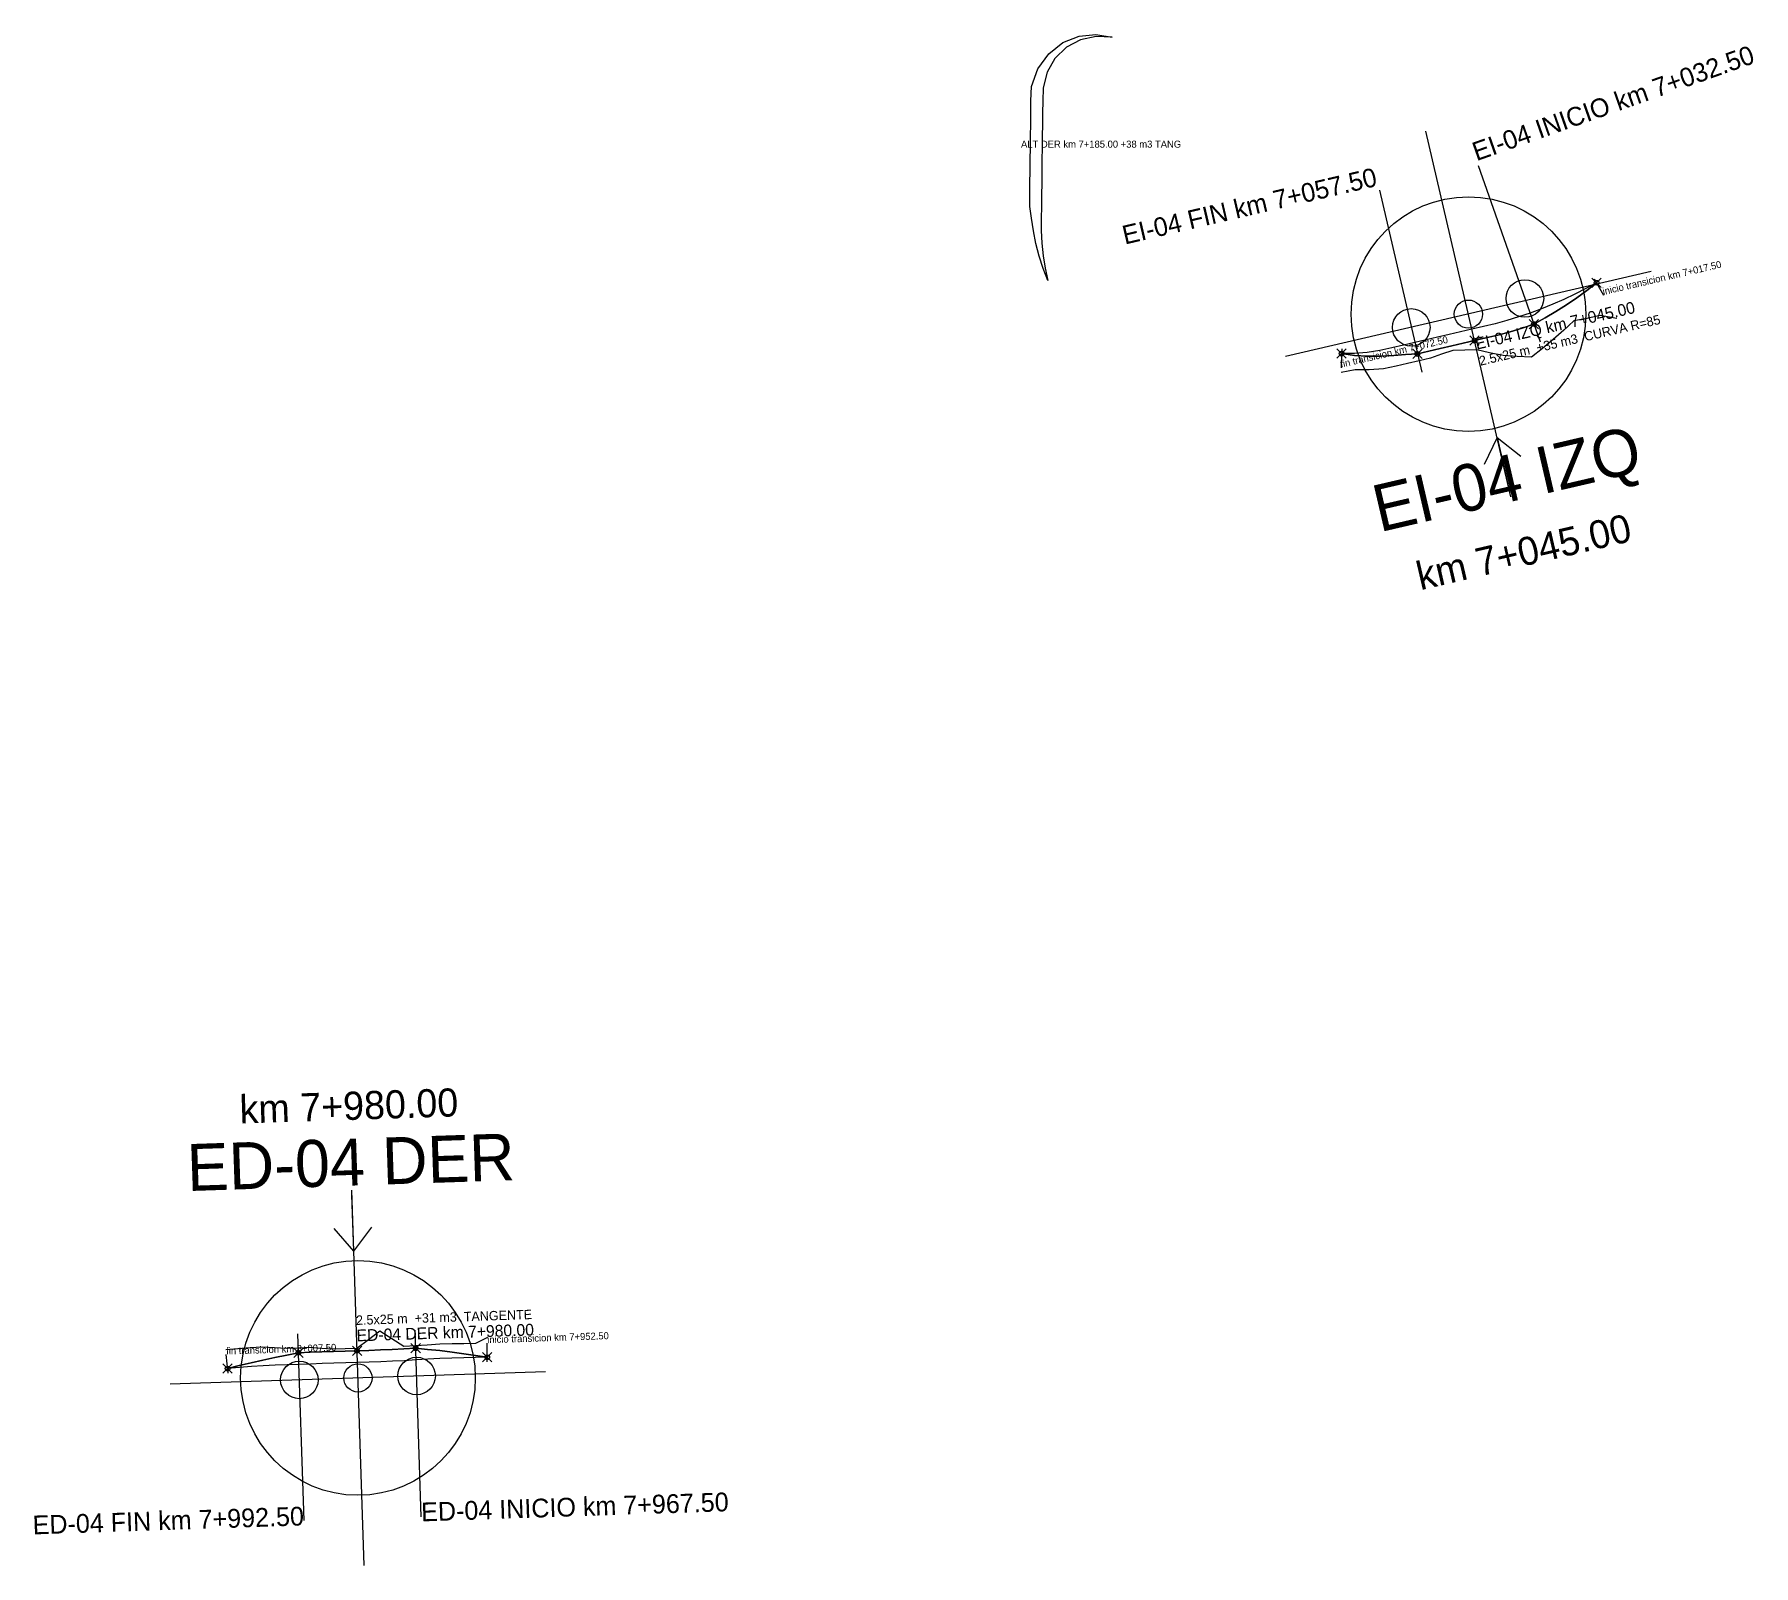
# Model space of a CAD drawing. Extents: x 598026 to 612634, y 9471396 to 9478667.
# Drawn here: x 608211.4 to 608577.7, y 9471395.7 to 9471721.9 of the extents above; entities that cross this region are included whole.
import ezdxf
from ezdxf.enums import TextEntityAlignment as Align

# ---------------------------------------------------------------- set-up
doc = ezdxf.new("R2010")
doc.units = 0
doc.header["$PDMODE"] = 35
doc.header["$PDSIZE"] = 1
for name, color, linetype in [('ENSANCHE_ALTERNATIVAS', 8, 'CONTINUOUS'), ('ENSANCHE_DER', 5, 'CONTINUOUS'), ('ENSANCHE_DER_BORDE_3D', 5, 'CONTINUOUS'), ('ENSANCHE_DER_MARCA', 5, 'CONTINUOUS'), ('ENSANCHE_DER_PUNTOS', 5, 'CONTINUOUS'), ('ENSANCHE_DER_TALUD', 5, 'CONTINUOUS'), ('ENSANCHE_DER_TEXTO', 5, 'CONTINUOUS'), ('ENSANCHE_IZQ', 1, 'CONTINUOUS'), ('ENSANCHE_IZQ_BORDE_3D', 1, 'CONTINUOUS'), ('ENSANCHE_IZQ_MARCA', 1, 'CONTINUOUS'), ('ENSANCHE_IZQ_PUNTOS', 1, 'CONTINUOUS'), ('ENSANCHE_IZQ_TALUD', 1, 'CONTINUOUS'), ('ENSANCHE_IZQ_TEXTO', 1, 'CONTINUOUS')]:
    doc.layers.add(name, color=color, linetype=linetype)

msp = doc.modelspace()

# ---------------------------------------------------------------- texts
at = {"layer": 'ENSANCHE_ALTERNATIVAS'}
msp.add_text('ALT DER km 7+185.00 +38 m3 TANG', height=1.5, dxfattribs=at).set_placement((608421.6124, 9471697.8158))
at = {"layer": 'ENSANCHE_DER_MARCA'}
for s, height, p in [('km 7+980.00', 6, (608278.4925, 9471490.6808)), ('ED-04 DER', 10, (608278.9609, 9471476.6887))]:
    msp.add_text(s, height=height, rotation=1.9172, dxfattribs=at).set_placement(p, align=Align.CENTER)
msp.add_text('ED-04 INICIO km 7+967.50', height=4, rotation=1.9172, dxfattribs=at).set_placement((608293.8626, 9471405.1472))
msp.add_text('ED-04 FIN km 7+992.50', height=4, rotation=1.9172, dxfattribs=at).set_placement((608268.8766, 9471404.3108), align=Align.RIGHT)
at = {"layer": 'ENSANCHE_DER_TEXTO'}
for s, height, p in [('2.5x25 m  +31 m3  TANGENTE', 2, (608279.9545, 9471447.0053)), ('ED-04 DER km 7+980.00', 2.5, (608280.0716, 9471443.5072)), ('inicio transicion km 7+952.50', 1.5, (608307.8983, 9471443.1163)), ('fin transicion km 8+007.50', 1.5, (608252.2798, 9471440.706))]:
    msp.add_text(s, height=height, rotation=1.9172, dxfattribs=at).set_placement(p)
at = {"layer": 'ENSANCHE_IZQ_MARCA'}
msp.add_text('EI-04 INICIO km 7+032.50', height=4, rotation=19.4344, dxfattribs=at).set_placement((608518.6601, 9471694.9256))
msp.add_text('EI-04 FIN km 7+057.50', height=4, rotation=13.0923, dxfattribs=at).set_placement((608497.7389, 9471689.7208), align=Align.RIGHT)
for s, height, p in [('EI-04 IZQ', 10, (608526.2234, 9471622.4238)), ('km 7+045.00', 6, (608529.3947, 9471608.7877))]:
    msp.add_text(s, height=height, rotation=13.0923, dxfattribs=at).set_placement(p, align=Align.CENTER)
at = {"layer": 'ENSANCHE_IZQ_TEXTO'}
for s, height, p in [('inicio transicion km 7+017.50', 1.5, (608545.7141, 9471666.421)), ('EI-04 IZQ km 7+045.00', 2.5, (608518.7029, 9471654.7608)), ('2.5x25 m  +35 m3  CURVA R=85', 2, (608519.4958, 9471651.3518)), ('fin transicion km 7+072.50', 1.5, (608489.8362, 9471650.9369))]:
    msp.add_text(s, height=height, rotation=13.0923, dxfattribs=at).set_placement(p)

# ---------------------------------------------------------------- linework, layer by layer
at = {"layer": 'ENSANCHE_ALTERNATIVAS'}
msp.add_lwpolyline([(608441.0135, 9471721.3229), (608437.6144, 9471721.5343), (608434.2876, 9471720.8055), (608431.2882, 9471719.1923), (608428.8461, 9471716.8185), (608427.1486, 9471713.866), (608426.3258, 9471710.5612), (608426.2379, 9471707.7583), (608426.2064, 9471705.2585), (608426.175, 9471702.7587), (608426.1435, 9471700.2589), (608426.112, 9471697.7591), (608426.0805, 9471695.2593), (608426.049, 9471692.7595), (608426.0176, 9471690.2597), (608425.9861, 9471687.7599), (608425.9546, 9471685.2601), (608425.9231, 9471682.7603), (608425.9175, 9471680.1496), (608426.0483, 9471677.4699), (608426.3277, 9471674.8014), (608426.7548, 9471672.1527), (608427.3284, 9471669.5317), (608427.3284, 9471669.5317), (608426.3455, 9471672.0749), (608425.5016, 9471674.6917), (608424.802, 9471677.3743), (608424.2512, 9471680.1147), (608423.84, 9471682.7865), (608423.4548, 9471685.2916), (608423.4863, 9471687.7914), (608423.5178, 9471690.2912), (608423.5492, 9471692.791), (608423.5807, 9471695.2908), (608423.6122, 9471697.7906), (608423.6437, 9471700.2904), (608423.6752, 9471702.7902), (608423.7066, 9471705.29), (608423.7381, 9471707.7898), (608423.8396, 9471710.8235), (608425.2162, 9471714.6443), (608427.5302, 9471717.8412), (608430.5494, 9471720.2006), (608433.9983, 9471721.587), (608437.5824, 9471721.9497), (608441.0135, 9471721.3229)], close=True, dxfattribs=at)
at = {"layer": 'ENSANCHE_DER'}
msp.add_lwpolyline([(608307.8655, 9471440.1164), (608305.3647, 9471440.0604), (608302.864, 9471440.0044), (608300.3632, 9471439.9484), (608297.7827, 9471439.874), (608295.2066, 9471439.7236), (608292.7108, 9471439.5567), (608290.215, 9471439.3898), (608287.7179, 9471439.2607), (608285.2193, 9471439.177), (608282.7207, 9471439.0934), (608280.2221, 9471439.0098), (608277.7235, 9471438.9261), (608275.2249, 9471438.8425), (608272.7263, 9471438.7588), (608270.2277, 9471438.6752), (608267.7291, 9471438.5916), (608265.2305, 9471438.5079), (608262.6997, 9471438.4133), (608260.1616, 9471438.2873), (608257.6252, 9471438.1296), (608255.0911, 9471437.9402), (608252.5595, 9471437.7191), (608252.5595, 9471437.7191), (608255.0574, 9471438.3555), (608257.5683, 9471438.9609), (608260.0918, 9471439.5353), (608262.6274, 9471440.0784), (608265.1608, 9471440.5901), (608267.6455, 9471441.0902), (608270.1441, 9471441.1738), (608272.6427, 9471441.2574), (608275.1413, 9471441.3411), (608277.6399, 9471441.4247), (608280.1385, 9471441.5084), (608282.6371, 9471441.592), (608285.1357, 9471441.6756), (608287.6343, 9471441.7593), (608290.1314, 9471441.8884), (608292.6272, 9471442.0553), (608295.1369, 9471441.8058), (608297.7639, 9471441.5405), (608300.3769, 9471441.1983), (608302.8731, 9471440.8377), (608305.3693, 9471440.4771), (608307.8655, 9471440.1164)], close=True, dxfattribs=at)
at = {"layer": 'ENSANCHE_DER_BORDE_3D'}
msp.add_polyline3d([(608307.8655, 9471440.1164, 999.7591), (608305.3693, 9471440.4771, 999.4791), (608302.8731, 9471440.8377, 999.199), (608300.3769, 9471441.1983, 998.9189), (608297.7639, 9471441.5405, 998.6389), (608295.1369, 9471441.8058, 998.3588), (608292.6272, 9471442.0553, 998.0788), (608290.1314, 9471441.8884, 997.807), (608287.6343, 9471441.7593, 997.5345), (608285.1357, 9471441.6756, 997.2612), (608282.6371, 9471441.592, 996.9878), (608280.1385, 9471441.5084, 996.7144), (608277.6399, 9471441.4247, 996.441), (608275.1413, 9471441.3411, 996.1676), (608272.6427, 9471441.2574, 995.8942), (608270.1441, 9471441.1738, 995.6208), (608267.6455, 9471441.0902, 995.3474), (608265.1608, 9471440.5901, 995.0823), (608262.6274, 9471440.0784, 994.8173), (608260.0918, 9471439.5353, 994.5522), (608257.5683, 9471438.9609, 994.2872), (608255.0574, 9471438.3555, 994.0221), (608252.5595, 9471437.7191, 993.757)], dxfattribs=at)
at = {"layer": 'ENSANCHE_DER_MARCA'}
for p, q in [((608281.6707, 9471395.734), (608278.9943, 9471475.6892)), ((608279.4292, 9471462.6965), (608279.0278, 9471474.6898)), ((608279.4292, 9471462.6965), (608275.2642, 9471467.5599)), ((608279.4292, 9471462.6965), (608283.2597, 9471467.8275)), ((608268.8432, 9471405.3102), (608267.5117, 9471445.0879)), ((608293.8292, 9471406.1466), (608292.4977, 9471445.9243)), ((608252.6527, 9471436.7234), (608252.2798, 9471440.706)), ((608307.8546, 9471439.1165), (608307.8983, 9471443.1163)), ((608320.3101, 9471437.0498), (608240.3549, 9471434.3734))]:
    msp.add_line(p, q, dxfattribs=at)
for centre, radius in [((608280.3325, 9471435.7116), 25), ((608292.8255, 9471436.1298), 4), ((608267.8395, 9471435.2934), 4), ((608280.3325, 9471435.7116), 3)]:
    msp.add_circle(centre, radius, dxfattribs=at)
at = {"layer": 'ENSANCHE_DER_PUNTOS'}
for p in [(608267.6455, 9471441.0902, 995.3474), (608280.1385, 9471441.5084, 996.7144), (608292.6272, 9471442.0553, 998.0788), (608307.8655, 9471440.1164, 999.7591), (608252.5595, 9471437.7191, 993.757)]:
    msp.add_point(p, dxfattribs=at)
at = {"layer": 'ENSANCHE_DER_TALUD'}
msp.add_lwpolyline([(608307.9119, 9471444.3662), (608305.3975, 9471443.0602), (608302.8967, 9471443.0042), (608300.396, 9471442.9482), (608297.7489, 9471442.8764), (608295.1063, 9471442.722), (608292.6104, 9471442.555), (608290.1146, 9471442.3881), (608287.5582, 9471444.0308), (608285.0019, 9471445.6734), (608282.5618, 9471443.8407), (608280.1218, 9471442.0081), (608277.6232, 9471441.9244), (608275.1246, 9471441.8408), (608272.6176, 9471442.007), (608270.1106, 9471442.1732), (608267.612, 9471442.0896), (608265.1134, 9471442.006), (608262.5372, 9471442.1597), (608259.9383, 9471442.281), (608257.352, 9471442.1202), (608254.768, 9471441.9271), (608252.1866, 9471441.7017)], dxfattribs=at)
at = {"layer": 'ENSANCHE_IZQ'}
msp.add_lwpolyline([(608544.2347, 9471669.0309), (608541.9569, 9471667.7837), (608539.6433, 9471666.604), (608537.2961, 9471665.4928), (608534.9172, 9471664.4512), (608532.5087, 9471663.4799), (608530.0726, 9471662.5799), (608527.6112, 9471661.7519), (608525.1265, 9471660.9967), (608522.6206, 9471660.3149), (608520.1186, 9471659.7101), (608517.6836, 9471659.1438), (608515.2486, 9471658.5775), (608512.8136, 9471658.0112), (608510.3786, 9471657.4449), (608507.9435, 9471656.8786), (608505.5085, 9471656.3123), (608503.0735, 9471655.746), (608500.6385, 9471655.1797), (608498.073, 9471654.6125), (608495.3703, 9471654.1927), (608492.6445, 9471653.9668), (608489.9096, 9471653.936), (608489.9096, 9471653.936), (608492.6641, 9471653.5506), (608495.4687, 9471653.3652), (608498.3089, 9471653.385), (608501.016, 9471653.5564), (608503.5454, 9471653.7169), (608506.0748, 9471653.8773), (608508.5098, 9471654.4436), (608510.9449, 9471655.0099), (608513.3799, 9471655.5762), (608515.8149, 9471656.1425), (608518.2499, 9471656.7088), (608520.6849, 9471657.2751), (608523.2414, 9471657.8932), (608525.8182, 9471658.5943), (608528.3733, 9471659.3709), (608530.9044, 9471660.2223), (608533.2593, 9471661.5365), (608535.5631, 9471662.9148), (608537.8142, 9471664.3553), (608540.0109, 9471665.8561), (608542.1516, 9471667.4153), (608544.2347, 9471669.0309)], close=True, dxfattribs=at)
at = {"layer": 'ENSANCHE_IZQ_BORDE_3D'}
msp.add_polyline3d([(608544.2347, 9471669.0309, 1079.7685), (608542.1516, 9471667.4153, 1079.4843), (608540.0109, 9471665.8561, 1079.1955), (608537.8142, 9471664.3553, 1078.902), (608535.5631, 9471662.9148, 1078.604), (608533.2593, 9471661.5365, 1078.3012), (608530.9044, 9471660.2223, 1077.9939), (608528.3733, 9471659.3709, 1077.6902), (608525.8182, 9471658.5943, 1077.3819), (608523.2414, 9471657.8932, 1077.069), (608520.6849, 9471657.2751, 1076.7524), (608518.2499, 9471656.7088, 1076.4355), (608515.8149, 9471656.1425, 1076.1187), (608513.3799, 9471655.5762, 1075.8018), (608510.9449, 9471655.0099, 1075.4849), (608508.5098, 9471654.4436, 1075.168), (608506.0748, 9471653.8773, 1074.8512), (608503.5454, 9471653.7169, 1074.5426), (608501.016, 9471653.5564, 1074.2341), (608498.3089, 9471653.385, 1073.9255), (608495.4687, 9471653.3652, 1073.617), (608492.6641, 9471653.5506, 1073.3084), (608489.9096, 9471653.936, 1072.9999)], dxfattribs=at)
at = {"layer": 'ENSANCHE_IZQ_MARCA'}
for p, q in [((608525.9969, 9471623.3978), (608507.8753, 9471701.3183)), ((608518.9928, 9471693.9826), (608532.2354, 9471656.4503)), ((608497.9654, 9471688.7468), (608506.9809, 9471649.9813)), ((608555.8963, 9471671.4188), (608477.9758, 9471653.2973)), ((608543.7416, 9471669.9009), (608545.7141, 9471666.421)), ((608489.934, 9471654.9357), (608489.8362, 9471650.9369)), ((608523.0521, 9471636.0599), (608520.2887, 9471630.2838)), ((608523.0521, 9471636.0599), (608525.7704, 9471624.3718)), ((608523.0521, 9471636.0599), (608528.0807, 9471632.0959))]:
    msp.add_line(p, q, dxfattribs=at)
for centre, radius in [((608516.9361, 9471662.3581), 25), ((608528.9746, 9471665.6919), 4), ((608504.761, 9471659.5266), 4), ((608516.9361, 9471662.3581), 3)]:
    msp.add_circle(centre, radius, dxfattribs=at)
at = {"layer": 'ENSANCHE_IZQ_PUNTOS'}
for p in [(608544.2347, 9471669.0309, 1079.7685), (608530.9044, 9471660.2223, 1077.9939), (608518.2499, 9471656.7088, 1076.4355), (608489.9096, 9471653.936, 1072.9999), (608506.0748, 9471653.8773, 1074.8512)]:
    msp.add_point(p, dxfattribs=at)
at = {"layer": 'ENSANCHE_IZQ_TALUD'}
msp.add_lwpolyline([(608548.5495, 9471661.4187), (608544.9944, 9471662.0371), (608542.1797, 9471661.4436), (608539.3687, 9471660.9426), (608537.2427, 9471658.9202), (608535.0309, 9471656.9501), (608532.7344, 9471655.0357), (608530.3548, 9471653.1803), (608527.3402, 9471653.3091), (608524.3589, 9471653.5341), (608521.4211, 9471654.1096), (608518.7029, 9471654.7608), (608516.1547, 9471654.6815), (608513.6064, 9471654.6022), (608511.228, 9471653.7924), (608508.8496, 9471652.9826), (608506.4146, 9471652.4163), (608503.9796, 9471651.85), (608501.5446, 9471651.2837), (608498.8278, 9471650.6844), (608495.8133, 9471650.4689), (608492.8089, 9471650.4706), (608489.8117, 9471649.9372)], dxfattribs=at)

msp.set_redraw_order([(e.dxf.handle, doc.entitydb.next_handle()) for e in msp.query("TEXT MTEXT ATTDEF DIMENSION ARC_DIMENSION")])  # texts and dimensions are drawn at this point

doc.saveas('drawing.dxf')
